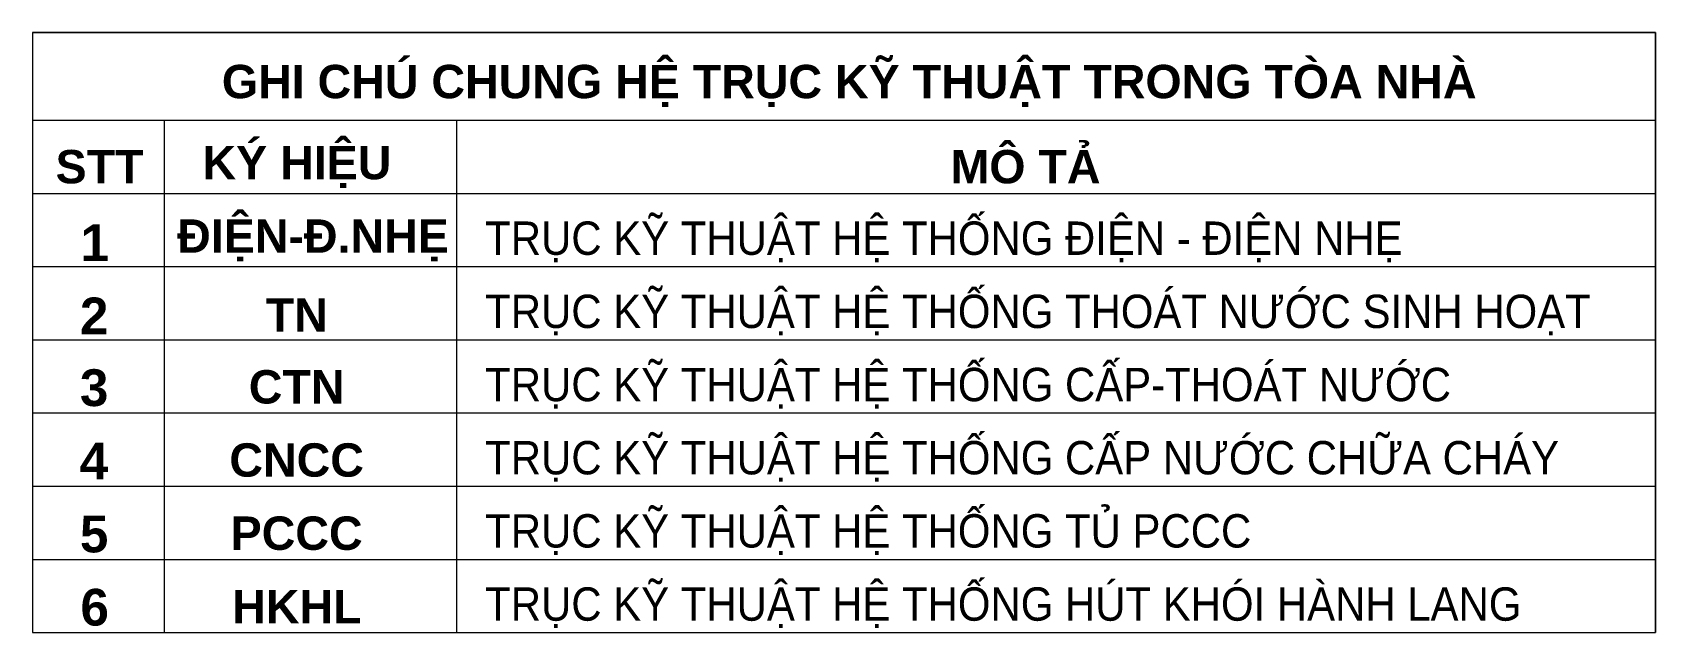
# Model space of a CAD drawing. Header units: millimetres. Extents: x 1591 to 239243, y -15958 to 82755.
# Drawn here: x 65119 to 70669, y 2967 to 5017 of the extents above; entities that cross this region are included whole.
import ezdxf

# ---------------------------------------------------------------- set-up
doc = ezdxf.new("R2010")
doc.units = ezdxf.units.MM
for name, color, linetype, lineweight in [('A-DETL', 90, 'Continuous', 18), ('A-DETL-THIN', 151, 'Continuous', 18), ('G-ANNO-TEXT-1', 7, 'Continuous', 9)]:
    doc.layers.add(name, color=color, linetype=linetype, lineweight=lineweight)
doc.styles.add('Arial_6', font='arial_0.ttf', dxfattribs={"height": 114})
doc.styles.add('Arial_7', font='arial_0.ttf', dxfattribs={"width": 0.9, "height": 114})
doc.styles.add('Arial_B_3', font='arialbd_0.ttf', dxfattribs={"height": 125.4})

msp = doc.modelspace()

# ---------------------------------------------------------------- texts
at = {"layer": 'G-ANNO-TEXT-1', "line_spacing_factor": 0.936439}
for s, insert, char_height, width, attachment_point, style in [('\\pt723.9,1447.8,2171.7,2895.6,3619.5,4343.4,5067.3,5791.2,6515.1,7239,7962.9,8686.8,9410.7,10134.6,10858.5,11582.4,12306.3,13030.2,13754.1,14478,15201.9,15925.8,16649.7,17373.6,18097.5,18821.4,19545.3,20269.2,20993.1,21717,22440.9,23164.8;{\\fArial|b1|i0|c0|p34;GHI CHÚ CHUNG HỆ TRỤC KỸ THUẬT TRONG TÒA NHÀ}', (67911.8, 4834.8), 114, 5312.4, 5, 'Arial_6'), ('\\pt723.9,1447.8,2171.7,2895.6,3619.5,4343.4,5067.3,5791.2,6515.1,7239,7962.9,8686.8,9410.7,10134.6,10858.5,11582.4,12306.3,13030.2,13754.1,14478,15201.9,15925.8,16649.7,17373.6,18097.5,18821.4,19545.3,20269.2,20993.1,21717,22440.9,23164.8;{\\fArial|b1|i0|c0|p34;KÝ HIỆU}', (66023.2, 4558), 114, 709.08, 5, 'Arial_6'), ('\\pt723.9,1447.8,2171.7,2895.6,3619.5,4343.4,5067.3,5791.2,6515.1,7239,7962.9,8686.8,9410.7,10134.6,10858.5,11582.4,12306.3,13030.2,13754.1,14478,15201.9,15925.8,16649.7,17373.6,18097.5,18821.4,19545.3,20269.2,20993.1,21717,22440.9,23164.8;{\\fArial|b1|i0|c0|p34;STT}', (65348.4, 4558), 114, 320.089, 5, 'Arial_6'), ('\\pt723.9,1447.8,2171.7,2895.6,3619.5,4343.4,5067.3,5791.2,6515.1,7239,7962.9,8686.8,9410.7,10134.6,10858.5,11582.4,12306.3,13030.2,13754.1,14478,15201.9,15925.8,16649.7,17373.6,18097.5,18821.4,19545.3,20269.2,20993.1,21717,22440.9,23164.8;{\\fArial|b1|i0|c0|p34;MÔ TẢ}', (68514.6, 4558), 114, 682.29, 5, 'Arial_6'), ('\\pt723.9,1447.8,2171.7,2895.6,3619.5,4343.4,5067.3,5791.2,6515.1,7239,7962.9,8686.8,9410.7,10134.6,10858.5,11582.4,12306.3,13030.2,13754.1,14478,15201.9,15925.8,16649.7,17373.6,18097.5,18821.4,19545.3,20269.2,20993.1,21717,22440.9,23164.8;{\\fArial|b1|i0|c0|p34;ĐIỆN-Đ.NHẸ}', (66078.2, 4306.9), 114, 954.18, 5, 'Arial_6'), ('\\pt651.51,1303.02,1954.53,2606.04,3257.55,3909.06,4560.57,5212.08,5863.59,6515.1,7166.61,7818.12,8469.63,9121.14,9772.65,10424.16,11075.67,11727.18,12378.69,13030.2,13681.71,14333.22,14984.73,15636.24,16287.75,16939.26,17590.77,18242.28,18893.79,19545.3,20196.81,20848.32;TRỤC KỸ THUẬT HỆ THỐNG ĐIỆN - ĐIỆN NHẸ', (66667, 4301.9), 114, 3759.777, 4, 'Arial_7'), ('\\pt723.90034,1447.79943,2171.69977,2895.60011,3619.50046,4343.39954,5067.29989,5791.20023,6515.10057,7238.99966,7962.9,8686.80034,9410.69943,10134.59977,10858.50011,11582.40046,12306.29954,13030.19989,13754.10023,14478.00057,15201.89966,15925.8,16649.70034,17373.59943,18097.49977,18821.40011,19545.30046,20269.19954,20993.09989,21717.00023,22440.90057,23164.79966;1', (65332.2, 4298.9), 125.4, 290.13, 5, 'Arial_B_3'), ('\\pt723.90034,1447.79943,2171.69977,2895.60011,3619.50046,4343.39954,5067.29989,5791.20023,6515.10057,7238.99966,7962.9,8686.80034,9410.69943,10134.59977,10858.50011,11582.40046,12306.29954,13030.19989,13754.10023,14478.00057,15201.89966,15925.8,16649.70034,17373.59943,18097.49977,18821.40011,19545.30046,20269.19954,20993.09989,21717.00023,22440.90057,23164.79966;2', (65330, 4048.9), 125.4, 271.32, 5, 'Arial_B_3'), ('\\pt723.9,1447.8,2171.7,2895.6,3619.5,4343.4,5067.3,5791.2,6515.1,7239,7962.9,8686.8,9410.7,10134.6,10858.5,11582.4,12306.3,13030.2,13754.1,14478,15201.9,15925.8,16649.7,17373.6,18097.5,18821.4,19545.3,20269.2,20993.1,21717,22440.9,23164.8;{\\fArial|b1|i0|c0|p34;TN}', (66022.6, 4051.9), 114, 224.523, 5, 'Arial_6'), ('\\pt651.51,1303.02,1954.53,2606.04,3257.55,3909.06,4560.57,5212.08,5863.59,6515.1,7166.61,7818.12,8469.63,9121.14,9772.65,10424.16,11075.67,11727.18,12378.69,13030.2,13681.71,14333.22,14984.73,15636.24,16287.75,16939.26,17590.77,18242.28,18893.79,19545.3,20196.81,20848.32;TRỤC KỸ THUẬT HỆ THỐNG THOÁT NƯỚC SINH HOẠT', (66667, 4051.9), 114, 4136.319, 4, 'Arial_7'), ('\\pt651.51,1303.02,1954.53,2606.04,3257.55,3909.06,4560.57,5212.08,5863.59,6515.1,7166.61,7818.12,8469.63,9121.14,9772.65,10424.16,11075.67,11727.18,12378.69,13030.2,13681.71,14333.22,14984.73,15636.24,16287.75,16939.26,17590.77,18242.28,18893.79,19545.3,20196.81,20848.32;TRỤC KỸ THUẬT HỆ THỐNG CẤP-THOÁT NƯỚC', (66667, 3801.9), 114, 3763.368, 4, 'Arial_7'), ('\\pt723.90034,1447.79943,2171.69977,2895.60011,3619.50046,4343.39954,5067.29989,5791.20023,6515.10057,7238.99966,7962.9,8686.80034,9410.69943,10134.59977,10858.50011,11582.40046,12306.29954,13030.19989,13754.10023,14478.00057,15201.89966,15925.8,16649.70034,17373.59943,18097.49977,18821.40011,19545.30046,20269.19954,20993.09989,21717.00023,22440.90057,23164.79966;3', (65329.9, 3802.8), 125.4, 249.09, 5, 'Arial_B_3'), ('\\pt723.9,1447.8,2171.7,2895.6,3619.5,4343.4,5067.3,5791.2,6515.1,7239,7962.9,8686.8,9410.7,10134.6,10858.5,11582.4,12306.3,13030.2,13754.1,14478,15201.9,15925.8,16649.7,17373.6,18097.5,18821.4,19545.3,20269.2,20993.1,21717,22440.9,23164.8;{\\fArial|b1|i0|c0|p34;CTN}', (66022.3, 3805.8), 114, 342.541, 5, 'Arial_6'), ('\\pt723.90034,1447.79943,2171.69977,2895.60011,3619.50046,4343.39954,5067.29989,5791.20023,6515.10057,7238.99966,7962.9,8686.80034,9410.69943,10134.59977,10858.50011,11582.40046,12306.29954,13030.19989,13754.10023,14478.00057,15201.89966,15925.8,16649.70034,17373.59943,18097.49977,18821.40011,19545.30046,20269.19954,20993.09989,21717.00023,22440.90057,23164.79966;4', (65329.2, 3552.8), 125.4, 211.47, 5, 'Arial_B_3'), ('\\pt723.9,1447.8,2171.7,2895.6,3619.5,4343.4,5067.3,5791.2,6515.1,7239,7962.9,8686.8,9410.7,10134.6,10858.5,11582.4,12306.3,13030.2,13754.1,14478,15201.9,15925.8,16649.7,17373.6,18097.5,18821.4,19545.3,20269.2,20993.1,21717,22440.9,23164.8;{\\fArial|b1|i0|c0|p34;CNCC}', (66022.3, 3555.8), 114, 476.104, 5, 'Arial_6'), ('\\pt651.51,1303.02,1954.53,2606.04,3257.55,3909.06,4560.57,5212.08,5863.59,6515.1,7166.61,7818.12,8469.63,9121.14,9772.65,10424.16,11075.67,11727.18,12378.69,13030.2,13681.71,14333.22,14984.73,15636.24,16287.75,16939.26,17590.77,18242.28,18893.79,19545.3,20196.81,20848.32;TRỤC KỸ THUẬT HỆ THỐNG CẤP NƯỚC CHỮA CHÁY', (66667, 3551.9), 114, 3770.037, 4, 'Arial_7'), ('\\pt651.51,1303.02,1954.53,2606.04,3257.55,3909.06,4560.57,5212.08,5863.59,6515.1,7166.61,7818.12,8469.63,9121.14,9772.65,10424.16,11075.67,11727.18,12378.69,13030.2,13681.71,14333.22,14984.73,15636.24,16287.75,16939.26,17590.77,18242.28,18893.79,19545.3,20196.81,20848.32;TRỤC KỸ THUẬT HỆ THỐNG TỦ PCCC', (66667, 3301.9), 114, 3719.25, 4, 'Arial_7'), ('\\pt723.90034,1447.79943,2171.69977,2895.60011,3619.50046,4343.39954,5067.29989,5791.20023,6515.10057,7238.99966,7962.9,8686.80034,9410.69943,10134.59977,10858.50011,11582.40046,12306.29954,13030.19989,13754.10023,14478.00057,15201.89966,15925.8,16649.70034,17373.59943,18097.49977,18821.40011,19545.30046,20269.19954,20993.09989,21717.00023,22440.90057,23164.79966;5', (65329.8, 3302.8), 125.4, 218.88, 5, 'Arial_B_3'), ('\\pt723.9,1447.8,2171.7,2895.6,3619.5,4343.4,5067.3,5791.2,6515.1,7239,7962.9,8686.8,9410.7,10134.6,10858.5,11582.4,12306.3,13030.2,13754.1,14478,15201.9,15925.8,16649.7,17373.6,18097.5,18821.4,19545.3,20269.2,20993.1,21717,22440.9,23164.8;{\\fArial|b1|i0|c0|p34;PCCC}', (66022.3, 3305.8), 114, 468.62, 5, 'Arial_6'), ('\\pt723.90034,1447.79943,2171.69977,2895.60011,3619.50046,4343.39954,5067.29989,5791.20023,6515.10057,7238.99966,7962.9,8686.80034,9410.69943,10134.59977,10858.50011,11582.40046,12306.29954,13030.19989,13754.10023,14478.00057,15201.89966,15925.8,16649.70034,17373.59943,18097.49977,18821.40011,19545.30046,20269.19954,20993.09989,21717.00023,22440.90057,23164.79966;6', (65331.8, 3052.8), 125.4, 245.1, 5, 'Arial_B_3'), ('\\pt723.9,1447.8,2171.7,2895.6,3619.5,4343.4,5067.3,5791.2,6515.1,7239,7962.9,8686.8,9410.7,10134.6,10858.5,11582.4,12306.3,13030.2,13754.1,14478,15201.9,15925.8,16649.7,17373.6,18097.5,18821.4,19545.3,20269.2,20993.1,21717,22440.9,23164.8;{\\fArial|b1|i0|c0|p34;HKHL}', (66023.1, 3055.8), 114, 648.66, 5, 'Arial_6'), ('\\pt651.51,1303.02,1954.53,2606.04,3257.55,3909.06,4560.57,5212.08,5863.59,6515.1,7166.61,7818.12,8469.63,9121.14,9772.65,10424.16,11075.67,11727.18,12378.69,13030.2,13681.71,14333.22,14984.73,15636.24,16287.75,16939.26,17590.77,18242.28,18893.79,19545.3,20196.81,20848.32;TRỤC KỸ THUẬT HỆ THỐNG HÚT KHÓI HÀNH LANG', (66667, 3051.9), 114, 4211.217, 4, 'Arial_7')]:
    msp.add_mtext(s, dxfattribs=dict(at, insert=insert, char_height=char_height, width=width, attachment_point=attachment_point, style=style))

# ---------------------------------------------------------------- linework, layer by layer
at = {"layer": 'A-DETL'}
for p, q in [((70669, 5017.2), (65119, 5017.2)), ((65119, 5017.2), (65119, 2967.2)), ((70669, 2967.2), (70669, 5017.2)), ((65119, 2967.2), (70669, 2967.2))]:
    msp.add_line(p, q, dxfattribs=at)
at = {"layer": 'A-DETL-THIN'}
for p, q in [((65119, 5017.2), (65119, 2967.2)), ((65119, 5017.2), (70669, 5017.2)), ((70669, 5017.2), (70669, 2967.2)), ((65119, 4717.2), (70669, 4717.2)), ((65569, 4717.2), (65569, 2967.2)), ((66569, 4717.2), (66569, 2967.2)), ((65119, 4467.2), (70669, 4467.2)), ((65119, 4217.2), (70669, 4217.2)), ((65119, 3967.2), (70669, 3967.2)), ((65119, 3717.2), (70669, 3717.2)), ((65119, 3467.2), (70669, 3467.2)), ((65119, 3217.2), (70669, 3217.2)), ((65119, 2967.2), (70669, 2967.2))]:
    msp.add_line(p, q, dxfattribs=at)

msp.set_redraw_order([(e.dxf.handle, doc.entitydb.next_handle()) for e in msp.query("TEXT MTEXT ATTDEF DIMENSION ARC_DIMENSION")])  # texts and dimensions are drawn at this point

doc.saveas('drawing.dxf')
